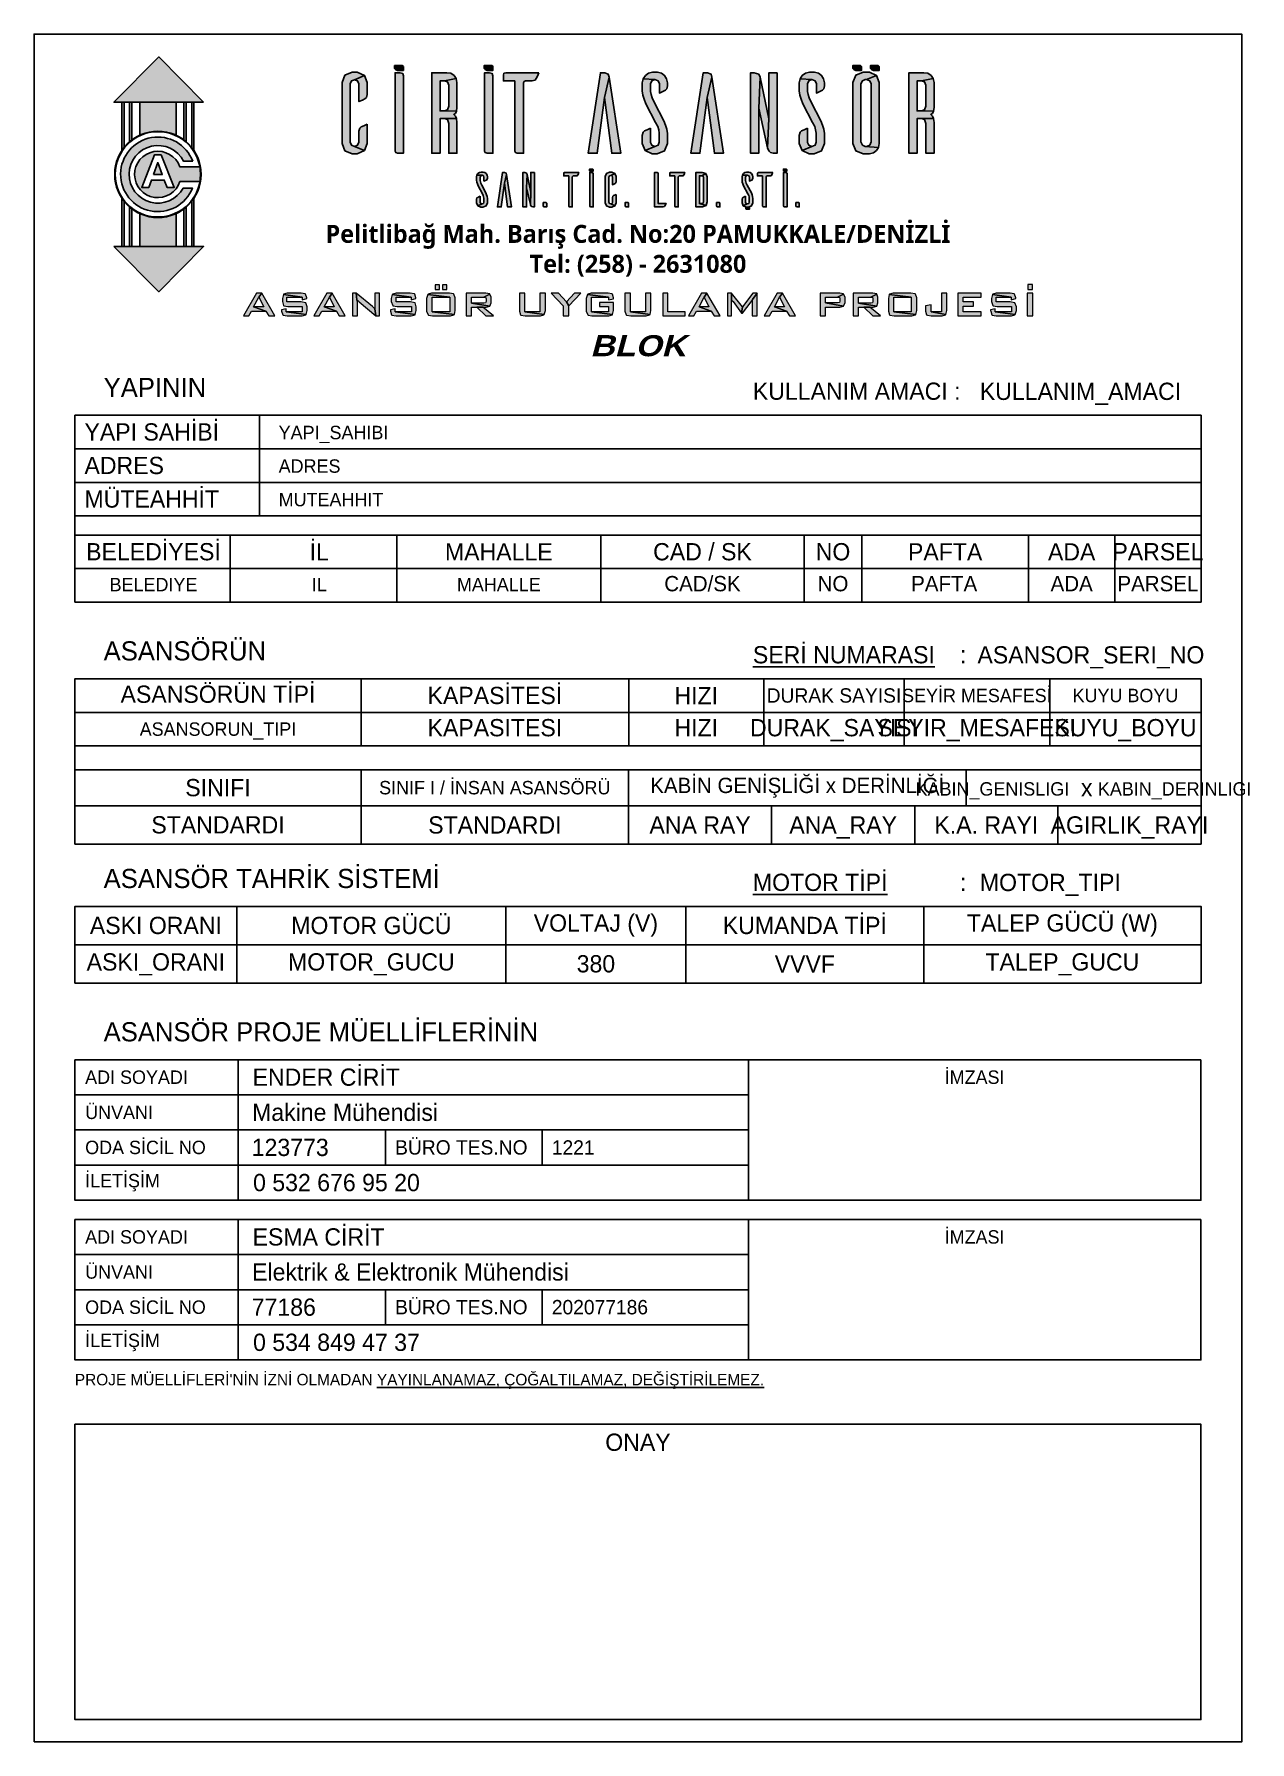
# Model space of a CAD drawing. Header units: millimetres. Extents: x 0 to 12684, y 0 to 17820.
import ezdxf
from ezdxf.enums import TextEntityAlignment as Align

# ---------------------------------------------------------------- set-up
doc = ezdxf.new("R2010")
doc.units = ezdxf.units.MM
doc.layers.add('DUVAR', color=255, linetype='Continuous', lineweight=35)
doc.layers.add('Yazılar', color=70, linetype='Continuous')
doc.styles.add('BLOK', font='', dxfattribs={"height": 0.08})
doc.styles.add('YAZI', font='seguisbi.ttf', dxfattribs={"height": 2.4})
doc.styles.add('Yazı_Başlık', font='seguisbi.ttf', dxfattribs={"height": 180})
doc.styles.get('BLOK').set_extended_font_data('Arial Black', italic=True)

msp = doc.modelspace()

# ---------------------------------------------------------------- texts
at = {"color": 0, "char_height": 200, "attachment_point": 4, "style": 'Yazı_Başlık', "bg_fill": 2}
for s, insert in [('YAPININ               ', (725, 14133)), ('ASANSÖRÜN', (725, 11383)), ('ASANSÖR TAHRİK SİSTEMİ', (725, 9008))]:
    msp.add_mtext(s, dxfattribs=dict(at, insert=insert))
at = {"color": 0}
for s, insert, char_height, width, attachment_point, style in [('YAPI SAHİBİ               ', (525, 13668), 180, 2450, 4, 'Yazı_Başlık'), ('{\\C256;ADRES}', (525, 13318), 180, 2450, 4, 'Yazı_Başlık'), ('{\\C256;MÜTEAHHİT}', (525, 12968), 180, 2450, 4, 'Yazı_Başlık'), ('BELEDİYESİ             ', (1245, 12418), 180, 1600, 5, 'Yazı_Başlık'), ('İL             ', (2975, 12418), 180, 1620, 5, 'Yazı_Başlık'), ('MAHALLE            ', (4848, 12418), 180, 2125.96, 5, 'Yazı_Başlık'), ('CAD / SK', (6973, 12418), 180, 2124.04, 5, 'Yazı_Başlık'), ('NO', (8335, 12418), 180, 2124.04, 5, 'Yazı_Başlık'), ('PAFTA{\\H0.75x; }            ', (9505, 12418), 180, 1740, 5, 'Yazı_Başlık'), ('ADA            ', (10825, 12418), 180, 900, 5, 'Yazı_Başlık'), ('PARSEL            ', (11725, 12418), 180, 900, 5, 'Yazı_Başlık'), ('ESMA CİRİT', (2279, 5268), 180, 3796.39, 4, 'YAZI'), ('İMZASI', (9812, 5268), 140, 4721.4, 5, 'Yazı_Başlık'), ('ADI SOYADI', (532, 5268), 140, 1596.51, 4, 'Yazı_Başlık'), ('ÜNVANI', (532, 4902), 140, 1596.51, 4, 'Yazı_Başlık'), ('Elektrik & Elektronik Mühendisi', (2274, 4902), 180, 5177.56, 4, 'YAZI'), ('ODA SİCİL NO', (532, 4535), 140, 1596.51, 4, 'Yazı_Başlık'), ('BÜRO TES.NO', (3766, 4535), 150, 1535.13, 4, 'YAZI'), ('77186', (2270, 4535), 180, 969.99, 4, 'YAZI'), ('202077186', (5401, 4535), 150, 1627.59, 4, 'YAZI'), ('İLETİŞİM', (532, 4168), 140, 1496.51, 4, 'Yazı_Başlık'), ('0 534 849 47 37', (2284, 4168), 180, 3796.39, 4, 'YAZI'), ("PROJE MÜELLİFLERİ'NİN İZNİ OLMADAN {\\LYAYINLANAMAZ, ÇOĞALTILAMAZ, DEĞİŞTİRİLEMEZ.}", (425, 3840), 120, 11748.08, 1, 'YAZI')]:
    msp.add_mtext(s, dxfattribs=dict(at, insert=insert, char_height=char_height, width=width, attachment_point=attachment_point, style=style))
for s, insert, char_height, width, attachment_point, style in [('ASANSÖRÜN TİPİ', (1918, 10931), 180, 2985.96, 5, 'Yazı_Başlık'), ('KAPASİTESİ', (4807, 10918), 180, 2985.96, 5, 'Yazı_Başlık'), ('HIZI', (6908, 10918), 180, 1410, 5, 'Yazı_Başlık'), ('DURAK SAYISI', (8345, 10918), 150, 1463.16, 5, 'Yazı_Başlık'), ('SEYİR MESAFESİ', (9836, 10918), 140, 1520, 5, 'Yazı_Başlık'), ('KUYU BOYU', (11386, 10918), 140, 1520, 5, 'Yazı_Başlık'), ('SINIFI', (1918, 9956), 180, 2985.96, 5, 'Yazı_Başlık'), ('{\\C0;SINIF I / İNSAN ASANSÖRÜ}', (4806, 9956), 140, 2985.96, 5, 'Yazı_Başlık'), ('KABİN GENİŞLİĞİ x DERİNLİĞİ', (7962, 9956), 160, 3522.35, 5, 'Yazı_Başlık'), ('{\\C0; x }', (10949, 9956), 180, 2451.69, 5, 'Yazı_Başlık'), ('STANDARDI', (1918, 9568), 180, 2985.96, 5, 'Yazı_Başlık'), ('ANA RAY', (6948, 9568), 180, 1493.51, 5, 'Yazı_Başlık'), ('K.A. RAYI', (9935, 9568), 180, 1493.51, 5, 'Yazı_Başlık'), ('ASKI ORANI', (1270, 8518), 180, 1690, 5, 'Yazı_Başlık'), ('MOTOR GÜCÜ', (3518, 8518), 180, 2805.96, 5, 'Yazı_Başlık'), ('VOLTAJ (V)', (5861, 8518), 180, 1880, 5, 'Yazı_Başlık'), ('KUMANDA TİPİ', (8041, 8518), 180, 2480, 5, 'Yazı_Başlık'), ('TALEP GÜCÜ (W)', (10728, 8518), 180, 2894.04, 5, 'Yazı_Başlık'), ('380', (5861, 8118), 180, 1880, 5, 'Yazı_Başlık'), ('VVVF', (8041, 8118), 180, 2480, 5, 'Yazı_Başlık'), ('ADI SOYADI', (532, 6935), 140, 1596.51, 4, 'Yazı_Başlık'), ('ENDER CİRİT', (2279, 6935), 180, 3796.39, 4, 'YAZI'), ('İMZASI', (9812, 6935), 140, 4721.4, 5, 'Yazı_Başlık'), ('ÜNVANI', (532, 6568), 140, 1596.51, 4, 'Yazı_Başlık'), ('Makine Mühendisi', (2274, 6568), 180, 5177.56, 4, 'YAZI'), ('ODA SİCİL NO', (532, 6202), 140, 1596.51, 4, 'Yazı_Başlık'), ('123773', (2270, 6202), 180, 969.99, 4, 'YAZI'), ('BÜRO TES.NO', (3766, 6202), 150, 1535.13, 4, 'YAZI'), ('1221        ', (5401, 6202), 150, 1650.39, 4, 'YAZI'), ('İLETİŞİM', (532, 5835), 140, 1496.51, 4, 'Yazı_Başlık'), ('0 532 676 95 20', (2284, 5835), 180, 3796.39, 4, 'YAZI')]:
    msp.add_mtext(s, dxfattribs=dict(insert=insert, char_height=char_height, width=width, attachment_point=attachment_point, style=style))
at = {"layer": 'DUVAR', "color": 0, "insert": (6300, 15559), "char_height": 187.528, "width": 6818.36, "attachment_point": 5, "style": 'YAZI'}
msp.add_mtext('{\\fSegoe UI Semibold|b0|i0|c0|p34;Pelitlibağ Mah. Barış Cad. No:20 PAMUKKALE/DENİZLİ   \\fSegoe UI Semibold|b0|i0|c162|p34;\\P\\fSegoe UI Semibold|b0|i0|c0|p34;Tel: (258) - 2631080}', dxfattribs=at)
at = {"layer": 'Yazılar'}
for tag, text, height, style, p in [('BLOK', '', 220, 'BLOK', (6300, 14459)), ('BELEDIYE', 'BELEDİYESİ', 140, 'YAZI', (1245, 12006)), ('IL', 'İL', 140, 'YAZI', (2975, 12006)), ('MAHALLE', 'MAHALLE', 140, 'YAZI', (4848, 12006)), ('CAD/SK', 'CAD. / SK.', 160, 'YAZI', (6973, 12006)), ('NO', '66B', 160, 'YAZI', (8335, 12006)), ('PAFTA', 'PAFTA', 160, 'YAZI', (9495, 12006)), ('ADA', 'ADA', 160, 'YAZI', (10825, 12006)), ('PARSEL', 'PARSEL', 160, 'YAZI', (11725, 12006)), ('ASANSORUN_TIPI', 'Makine Daireli', 140, 'YAZI', (1918, 10498)), ('KAPASITESI', '10 KİŞİLİK / 800 KG', 180, 'YAZI', (4807, 10493)), ('HIZI', '1,0 m / sn', 180, 'YAZI', (6908, 10493)), ('DURAK_SAYISI', '5', 180, 'YAZI', (8345, 10493)), ('SEYIR_MESAFESI', '11,2 m', 180, 'YAZI', (9836, 10493)), ('KUYU_BOYU', '16,9 m', 180, 'YAZI', (11386, 10493)), ('STANDARDI', 'EN81-1+A3', 180, 'YAZI', (4807, 9478)), ('ANA_RAY', '90x75x16', 180, 'YAZI', (8441, 9478)), ('AGIRLIK_RAYI', '50x50x5', 180, 'YAZI', (11428, 9478)), ('ASKI_ORANI', '1 : 1', 180, 'YAZI', (1270, 8049)), ('MOTOR_GUCU', '7,5 kW', 180, 'YAZI', (3518, 8049)), ('TALEP_GUCU', '####', 180, 'YAZI', (10728, 8049))]:
    msp.add_attdef(tag, text=text, height=height, dxfattribs=dict(at, style=style)).set_placement(p, align=Align.CENTER)
at = {"layer": 'Yazılar', "style": 'YAZI'}
for tag, p, s in [('YAPI_SAHIBI', (2551, 13593), 'YAPI SAHİBİ'), ('ADRES', (2551, 13243), 'ADRES'), ('MUTEAHHIT', (2551, 12893), 'MÜTEAHHİT'), ('KABIN_DERINLIGI', (11099, 9874), '1400 mm')]:
    msp.add_attdef(tag, p, s, height=140, dxfattribs=at)
msp.add_attdef('KABIN_GENISLIGI', text='1400 mm', height=140, dxfattribs=at).set_placement((10799, 9874), align=Align.RIGHT)

# ---------------------------------------------------------------- hatches: boundary and pattern name
at = {"linetype": 'ByBlock'}
h = msp.add_hatch(color=256, dxfattribs=at)
h.paths.add_polyline_path([(1300, 17583), (833, 17110), (1767, 17110)])
h.paths.add_polyline_path([(938, 17110), (916, 17110), (916, 16607, -0.020701), (938, 16638)])
h.paths.add_polyline_path([(1019, 17110), (996, 17110), (996, 16698, -0.01649), (1019, 16717)])
h.paths.add_polyline_path([(1586, 17110), (1563, 17110), (1563, 16717, -0.01649), (1586, 16698)])
h.paths.add_polyline_path([(1666, 17110), (1644, 17110), (1644, 16638, -0.020701), (1666, 16607)])
h.paths.add_polyline_path([(1652, 16214), (1555, 16214, -4.061528), (1559, 16493), (1655, 16493, 5.388885)])
h.paths.add_polyline_path([(1735, 16436), (1519, 16436, 6.125784), (1521, 16282), (1735, 16282, 0.042174), (1742, 16357, 0.043605)])
h.paths.add_polyline_path([(1463, 16220), (1388, 16220), (1359, 16297), (1224, 16297), (1196, 16220), (1123, 16220), (1255, 16559), (1327, 16559)], flags=16)
h.paths.add_polyline_path([(1337, 16354), (1245, 16354), (1290, 16480)], flags=0)
h.paths.add_polyline_path([(1586, 16017, -0.01649), (1563, 15998), (1563, 15605), (1586, 15605)])
h.paths.add_polyline_path([(1666, 16107, -0.020701), (1644, 16077), (1644, 15605), (1666, 15605)])
h.paths.add_polyline_path([(938, 16077, -0.020701), (916, 16107), (916, 15605), (938, 15605)])
h.paths.add_polyline_path([(1019, 15998, -0.01649), (996, 16017), (996, 15605), (1019, 15605)])
h.paths.add_polyline_path([(1767, 15605), (833, 15605), (1300, 15132)])
h.paths.add_polyline_path([(1480, 15948, -0.219827), (1102, 15948), (1102, 15605), (1480, 15605)])
h.paths.add_polyline_path([(1480, 17110), (1102, 17110), (1102, 16767, -0.219827), (1480, 16767)])
h = msp.add_hatch(color=256)
h.dxf.hatch_style = 1
h.paths.add_polyline_path([(3791, 17442), (3770, 17452), (3760, 17462), (3760, 17492), (3831, 17492), (3841, 17492), (3852, 17482), (3852, 17442)])
h = msp.add_hatch(color=256)
h.dxf.hatch_style = 1
h.paths.add_polyline_path([(4726, 17442), (4706, 17452), (4695, 17462), (4695, 17492), (4766, 17492), (4777, 17492), (4787, 17482), (4787, 17442)])
h = msp.add_hatch(color=256)
h.dxf.hatch_style = 1
h.paths.add_polyline_path([(8572, 17442), (8551, 17452), (8541, 17462), (8541, 17492), (8612, 17492), (8622, 17492), (8633, 17482), (8633, 17442)])
h = msp.add_hatch(color=256)
h.dxf.hatch_style = 1
h.paths.add_polyline_path([(8756, 17442), (8736, 17452), (8726, 17462), (8726, 17492), (8797, 17492), (8807, 17492), (8817, 17482), (8817, 17442)])
h = msp.add_hatch(color=256)
h.dxf.hatch_style = 1
h.paths.add_polyline_path([(7960, 16018), (7952, 16020), (7948, 16028), (7948, 16063), (7977, 16063), (7981, 16061), (7983, 16057), (7983, 16018)])
h.paths.add_polyline_path([(7840, 16377), (7852, 16373), (7856, 16363), (7856, 16018), (7828, 16018), (7821, 16020), (7819, 16026), (7819, 16377)])
h.paths.add_polyline_path([(7707, 16377), (7558, 16377), (7551, 16373), (7547, 16367), (7547, 16341), (7598, 16341), (7598, 16026), (7602, 16020), (7610, 16018), (7638, 16018), (7638, 16331), (7640, 16337), (7646, 16341), (7676, 16341), (7689, 16343), (7695, 16351), (7699, 16361)])
h.paths.add_polyline_path([(7455, 16379), (7431, 16379), (7414, 16375), (7400, 16365), (7390, 16349), (7441, 16347), (7457, 16341), (7463, 16328), (7463, 16286), (7477, 16294), (7489, 16298), (7495, 16306), (7499, 16318), (7499, 16331), (7495, 16349), (7485, 16365), (7471, 16375)])
h.paths.add_polyline_path([(7390, 16349), (7386, 16331), (7386, 16296), (7388, 16276), (7394, 16258), (7402, 16238), (7445, 16155), (7455, 16135), (7459, 16121), (7461, 16107), (7461, 16067), (7457, 16054), (7441, 16048), (7398, 16030), (7429, 16016), (7453, 16016), (7485, 16028), (7499, 16061), (7499, 16105), (7495, 16125), (7491, 16143), (7483, 16163), (7439, 16244), (7429, 16264), (7425, 16280), (7423, 16294), (7423, 16328), (7429, 16341), (7441, 16347)])
h.paths.add_polyline_path([(7423, 16129), (7408, 16123), (7396, 16117), (7390, 16111), (7386, 16097), (7386, 16059), (7398, 16030), (7441, 16048), (7429, 16054), (7423, 16065)], flags=17)
h.paths.add_polyline_path([(7130, 16018), (7122, 16020), (7120, 16028), (7120, 16063), (7149, 16063), (7153, 16061), (7155, 16057), (7155, 16018)])
h.paths.add_polyline_path([(6971, 16377), (6905, 16377), (6905, 16018), (6971, 16018), (6975, 16018), (7010, 16032), (6941, 16052), (6941, 16343), (6967, 16343), (7008, 16365)])
h.paths.add_polyline_path([(7008, 16365), (6967, 16343), (6981, 16337), (6985, 16320), (6985, 16075), (6981, 16057), (6967, 16052), (6941, 16052), (7010, 16032), (7022, 16069), (7022, 16326), (7022, 16330)])
h.paths.add_polyline_path([(6790, 16377), (6641, 16377), (6633, 16373), (6631, 16367), (6631, 16341), (6683, 16341), (6683, 16026), (6685, 16020), (6693, 16018), (6721, 16018), (6721, 16331), (6725, 16337), (6730, 16341), (6758, 16341), (6772, 16343), (6778, 16351), (6784, 16361)])
h.paths.add_polyline_path([(6500, 16377), (6474, 16377), (6474, 16018), (6562, 16018), (6576, 16020), (6582, 16028), (6588, 16038), (6594, 16054), (6510, 16054), (6510, 16367), (6508, 16373)])
h.paths.add_polyline_path([(6177, 16018), (6169, 16020), (6165, 16028), (6165, 16063), (6196, 16063), (6198, 16061), (6202, 16057), (6202, 16018)])
h.paths.add_polyline_path([(6028, 16379), (6004, 16379), (5972, 16367), (5972, 16365), (5958, 16333), (5958, 16196), (5958, 16061), (5972, 16028), (6004, 16016), (6028, 16016), (6059, 16030), (6016, 16048), (6002, 16054), (5996, 16067), (5996, 16196), (5996, 16328), (6002, 16341), (6016, 16345), (6059, 16365)])
h.paths.add_polyline_path([(6059, 16365), (6016, 16345), (6030, 16341), (6034, 16328), (6034, 16248), (6049, 16254), (6061, 16260), (6067, 16266), (6071, 16280), (6071, 16333)])
h.paths.add_polyline_path([(6071, 16147), (6055, 16141), (6046, 16135), (6038, 16129), (6034, 16115), (6034, 16067), (6030, 16054), (6016, 16048), (6059, 16030), (6071, 16061)])
h.paths.add_polyline_path([(5819, 16377), (5829, 16373), (5833, 16363), (5833, 16018), (5807, 16018), (5799, 16020), (5797, 16026), (5797, 16377)])
h.paths.add_polyline_path([(5684, 16377), (5535, 16377), (5527, 16373), (5525, 16367), (5525, 16341), (5577, 16341), (5577, 16026), (5579, 16020), (5587, 16018), (5615, 16018), (5615, 16331), (5619, 16337), (5625, 16341), (5652, 16341), (5666, 16343), (5672, 16351), (5678, 16361)])
h.paths.add_polyline_path([(5323, 16018), (5315, 16020), (5311, 16028), (5311, 16063), (5341, 16063), (5345, 16061), (5349, 16057), (5349, 16018)])
h.paths.add_polyline_path([(5118, 16377), (5100, 16377), (5100, 16018), (5138, 16018), (5138, 16218), (5144, 16357), (5138, 16371)])
h.paths.add_polyline_path([(5220, 16377), (5182, 16377), (5182, 16171), (5178, 16042), (5180, 16034), (5184, 16026), (5190, 16020), (5204, 16018), (5220, 16018)])
h.paths.add_polyline_path([(5144, 16357), (5138, 16218), (5178, 16042), (5182, 16171)])
h.paths.add_polyline_path([(4908, 16377), (4888, 16377), (4834, 16018), (4874, 16018), (4908, 16266), (4928, 16357), (4924, 16371)])
h.paths.add_polyline_path([(4928, 16357), (4908, 16266), (4940, 16018), (4979, 16018)])
h.paths.add_polyline_path([(4685, 16379), (4664, 16379), (4646, 16375), (4630, 16365), (4620, 16349), (4674, 16347), (4687, 16341), (4693, 16328), (4693, 16286), (4709, 16294), (4719, 16298), (4727, 16306), (4729, 16318), (4729, 16331), (4725, 16349), (4717, 16365), (4703, 16375)])
h.paths.add_polyline_path([(4620, 16349), (4616, 16331), (4616, 16296), (4620, 16276), (4624, 16258), (4632, 16238), (4678, 16155), (4685, 16135), (4689, 16121), (4693, 16107), (4693, 16067), (4687, 16054), (4674, 16048), (4630, 16030), (4662, 16016), (4683, 16016), (4717, 16028), (4729, 16061), (4729, 16105), (4727, 16125), (4721, 16143), (4713, 16163), (4670, 16244), (4662, 16264), (4656, 16280), (4654, 16294), (4654, 16328), (4660, 16341), (4674, 16347)])
h.paths.add_polyline_path([(4654, 16129), (4638, 16123), (4628, 16117), (4620, 16111), (4616, 16097), (4616, 16059), (4630, 16030), (4674, 16048), (4660, 16054), (4654, 16065)], flags=17)
h.paths.add_polyline_path([(9282, 17418), (9127, 17418), (9127, 16578), (9212, 16578), (9212, 16939), (9258, 16939), (9385, 16939), (9373, 16965), (9355, 16981), (9373, 16993), (9385, 17015), (9212, 17019), (9212, 17332), (9258, 17332), (9381, 17356), (9359, 17388), (9324, 17412)])
h.paths.add_polyline_path([(9381, 17356), (9258, 17332), (9290, 17324), (9304, 17289), (9304, 17068), (9290, 17031), (9258, 17019), (9212, 17019), (9385, 17015), (9389, 17054), (9389, 17314)])
h.paths.add_polyline_path([(9385, 16939), (9258, 16939), (9290, 16929), (9304, 16886), (9304, 16578), (9389, 16578), (9389, 16899)])
h.paths.add_polyline_path([(8714, 17424), (8648, 17424), (8573, 17392), (8541, 17316), (8541, 16679), (8573, 16604), (8648, 16572), (8714, 16572), (8756, 16582), (8787, 16606), (8811, 16637), (8672, 16647), (8641, 16663), (8627, 16695), (8627, 17303), (8641, 17334), (8672, 17348), (8684, 17348), (8787, 17390)])
h.paths.add_polyline_path([(8787, 17390), (8684, 17348), (8718, 17334), (8732, 17303), (8732, 16695), (8718, 16661), (8684, 16647), (8672, 16647), (8811, 16637), (8817, 16679), (8817, 17316)])
h.paths.add_polyline_path([(8142, 17424), (8091, 17424), (8049, 17414), (8013, 17388), (7991, 17354), (8114, 17348), (8148, 17334), (8162, 17303), (8162, 17205), (8198, 17223), (8224, 17235), (8239, 17251), (8245, 17281), (8245, 17312), (8237, 17354), (8216, 17390), (8184, 17414)])
h.paths.add_polyline_path([(7991, 17354), (7983, 17312), (7983, 17227), (7989, 17183), (8001, 17140), (8021, 17094), (8122, 16899), (8144, 16856), (8154, 16820), (8160, 16788), (8160, 16693), (8148, 16661), (8114, 16647), (8013, 16606), (8087, 16572), (8138, 16572), (8140, 16572), (8216, 16604), (8245, 16679), (8245, 16784), (8239, 16830), (8226, 16872), (8208, 16917), (8106, 17110), (8087, 17154), (8075, 17189), (8069, 17221), (8069, 17303), (8083, 17334), (8114, 17348)])
h.paths.add_polyline_path([(8069, 16840), (8033, 16822), (8007, 16810), (7991, 16796), (7983, 16764), (7983, 16679), (8013, 16606), (8114, 16647), (8083, 16661), (8069, 16691)], flags=17)
h.paths.add_polyline_path([(7513, 17418), (7475, 17418), (7475, 16578), (7560, 16578), (7560, 17048), (7574, 17372), (7560, 17404)])
h.paths.add_polyline_path([(7751, 17418), (7666, 17418), (7666, 16935), (7652, 16633), (7658, 16618), (7668, 16600), (7684, 16586), (7711, 16578), (7751, 16578)])
h.paths.add_polyline_path([(7574, 17372), (7560, 17048), (7652, 16633), (7666, 16935)])
h.paths.add_polyline_path([(7024, 17418), (6981, 17418), (6852, 16578), (6947, 16578), (7022, 17158), (7072, 17372), (7062, 17404)])
h.paths.add_polyline_path([(7072, 17372), (7022, 17158), (7098, 16578), (7191, 16578)])
h.paths.add_polyline_path([(6504, 17424), (6453, 17424), (6411, 17414), (6377, 17388), (6353, 17354), (6476, 17348), (6510, 17334), (6524, 17303), (6524, 17205), (6560, 17223), (6586, 17235), (6601, 17251), (6607, 17281), (6607, 17312), (6599, 17354), (6578, 17390), (6546, 17414)])
h.paths.add_polyline_path([(6353, 17354), (6345, 17312), (6345, 17227), (6351, 17183), (6363, 17140), (6383, 17094), (6484, 16899), (6506, 16856), (6516, 16820), (6522, 16788), (6522, 16693), (6510, 16661), (6476, 16647), (6375, 16606), (6449, 16572), (6502, 16572), (6578, 16604), (6607, 16679), (6607, 16784), (6601, 16830), (6588, 16872), (6570, 16917), (6468, 17110), (6449, 17154), (6437, 17189), (6431, 17221), (6431, 17303), (6445, 17334), (6476, 17348)])
h.paths.add_polyline_path([(6431, 16840), (6395, 16822), (6369, 16810), (6353, 16796), (6345, 16764), (6345, 16679), (6375, 16606), (6476, 16647), (6445, 16661), (6431, 16691)], flags=17)
h.paths.add_polyline_path([(5954, 17418), (5909, 17418), (5781, 16578), (5875, 16578), (5952, 17158), (6000, 17372), (5990, 17404)])
h.paths.add_polyline_path([(6000, 17372), (5952, 17158), (6026, 16578), (6121, 16578)])
h.paths.add_polyline_path([(5267, 17418), (4922, 17418), (4902, 17412), (4896, 17392), (4896, 17332), (5015, 17332), (5015, 16598), (5021, 16586), (5041, 16578), (5106, 16578), (5106, 17312), (5112, 17326), (5126, 17332), (5194, 17332), (5226, 17340), (5239, 17356), (5251, 17382)])
h.paths.add_polyline_path([(4751, 17418), (4779, 17408), (4787, 17386), (4787, 16578), (4725, 16578), (4705, 16586), (4699, 16598), (4699, 17418)])
h.paths.add_polyline_path([(4304, 17418), (4149, 17418), (4149, 16578), (4235, 16578), (4235, 16939), (4280, 16939), (4407, 16939), (4396, 16965), (4378, 16981), (4396, 16993), (4407, 17015), (4235, 17019), (4235, 17332), (4280, 17332), (4404, 17356), (4382, 17388), (4346, 17412)])
h.paths.add_polyline_path([(4404, 17356), (4280, 17332), (4312, 17324), (4326, 17289), (4326, 17068), (4312, 17031), (4280, 17019), (4235, 17019), (4407, 17015), (4411, 17054), (4411, 17314)])
h.paths.add_polyline_path([(4407, 16939), (4280, 16939), (4312, 16929), (4326, 16886), (4326, 16578), (4411, 16578), (4411, 16899)])
h.paths.add_polyline_path([(3818, 17418), (3846, 17408), (3852, 17386), (3852, 16578), (3790, 16578), (3772, 16586), (3766, 16598), (3766, 17418)])
h.paths.add_polyline_path([(3371, 17424), (3317, 17424), (3242, 17392), (3212, 17316), (3212, 16999), (3212, 16997), (3212, 16679), (3242, 16604), (3317, 16572), (3371, 16572), (3445, 16606), (3343, 16647), (3311, 16661), (3298, 16693), (3298, 16997), (3298, 16999), (3298, 17303), (3311, 17334), (3343, 17344), (3445, 17390)])
h.paths.add_polyline_path([(3445, 17390), (3343, 17344), (3375, 17334), (3389, 17303), (3389, 17116), (3425, 17132), (3450, 17144), (3466, 17160), (3474, 17189), (3474, 17316)])
h.paths.add_polyline_path([(3474, 16882), (3439, 16864), (3413, 16852), (3397, 16838), (3389, 16806), (3389, 16693), (3375, 16661), (3343, 16647), (3445, 16606), (3474, 16679)])
h = msp.add_hatch(color=256)
h.dxf.hatch_style = 1
edge = h.paths.add_edge_path(flags=17)
edge.add_arc((1291, 16357), 445, 0, 360)
edge = h.paths.add_edge_path()
edge.add_arc((1291, 16357), 451, 0, 360)
h = msp.add_hatch(color=256)
h.dxf.hatch_style = 1
h.paths.add_polyline_path([(5806, 16389), (5798, 16391), (5796, 16399), (5796, 16412), (5826, 16412), (5830, 16410), (5832, 16406), (5832, 16389)])
h = msp.add_hatch(color=256)
h.dxf.hatch_style = 1
h.paths.add_polyline_path([(7827, 16389), (7820, 16391), (7818, 16399), (7818, 16412), (7847, 16412), (7851, 16410), (7853, 16406), (7853, 16389)])
h = msp.add_hatch(color=256)
h.dxf.hatch_style = 1
h.paths.add_polyline_path([(7436, 15993), (7428, 15995), (7426, 16003), (7426, 16016), (7456, 16016), (7460, 16014), (7462, 16010), (7462, 15993)])
h = msp.add_hatch(color=256)
h.dxf.hatch_style = 1
h.paths.add_polyline_path([(10416, 15209), (10368, 15209), (10368, 15154), (10416, 15154)])
h.paths.add_polyline_path([(10419, 15118), (10361, 15118), (10361, 14880), (10419, 14880)])
h.paths.add_polyline_path([(10185, 15118), (10047, 15118), (10039, 15118), (10003, 15107), (9999, 15103), (10193, 15077), (10193, 15048), (10244, 15063), (10244, 15066), (10244, 15070), (10229, 15107), (10226, 15110)])
h.paths.add_polyline_path([(9999, 15103), (9988, 15063), (9988, 15037), (9988, 15030), (10003, 14990), (10006, 14986), (10047, 14979), (10196, 14979), (10196, 14924), (10028, 14924), (10237, 14895), (10248, 14935), (10248, 14968), (10248, 14975), (10233, 15015), (10229, 15015), (10185, 15026), (10039, 15026), (10039, 15077), (10193, 15077)])
h.paths.add_polyline_path([(10028, 14953), (9977, 14942), (9977, 14935), (9981, 14928), (9992, 14891), (9995, 14887), (10039, 14880), (10185, 14880), (10196, 14880), (10233, 14891), (10237, 14895), (10028, 14924)])
h.paths.add_polyline_path([(9882, 15118), (9637, 15118), (9637, 14880), (9882, 14880), (9882, 14924), (9692, 14924), (9692, 14982), (9802, 14982), (9802, 15026), (9692, 15026), (9692, 15077), (9882, 15077)])
h.paths.add_polyline_path([(9524, 15118), (9466, 15118), (9466, 14924), (9360, 14924), (9513, 14895), (9524, 14935)])
h.paths.add_polyline_path([(9360, 14997), (9301, 14986), (9301, 14935), (9301, 14928), (9312, 14891), (9320, 14887), (9360, 14880), (9466, 14880), (9473, 14880), (9510, 14891), (9513, 14895), (9360, 14924)])
h.paths.add_polyline_path([(9148, 15118), (8972, 15118), (8962, 15118), (8925, 15107), (8921, 15103), (9151, 15077), (9151, 14924), (8969, 14924), (9199, 14895), (9210, 14935), (9210, 15063), (9210, 15070), (9195, 15107), (9192, 15110)])
h.paths.add_polyline_path([(8921, 15103), (8914, 15063), (8914, 14935), (8914, 14928), (8925, 14891), (8929, 14887), (8972, 14880), (9148, 14880), (9159, 14880), (9195, 14891), (9199, 14895), (8969, 14924), (8969, 15077), (9151, 15077)])
h.paths.add_polyline_path([(8750, 15118), (8545, 15118), (8545, 14880), (8600, 14880), (8600, 14971), (8655, 14971), (8720, 14971), (8750, 14971), (8753, 14971), (8793, 14982), (8600, 15012), (8600, 15077), (8728, 15077), (8793, 15107), (8793, 15110)])
h.paths.add_polyline_path([(8793, 15107), (8728, 15077), (8746, 15074), (8750, 15059), (8750, 15030), (8746, 15015), (8728, 15012), (8600, 15012), (8793, 14982), (8804, 15015), (8804, 15074)])
h.paths.add_polyline_path([(8720, 14971), (8655, 14971), (8750, 14880), (8830, 14880)])
h.paths.add_polyline_path([(8406, 15118), (8202, 15118), (8202, 14880), (8256, 14880), (8256, 14971), (8406, 14971), (8446, 14982), (8256, 15015), (8256, 15077), (8381, 15077), (8446, 15107), (8446, 15110)])
h.paths.add_polyline_path([(8446, 15107), (8381, 15077), (8403, 15074), (8406, 15059), (8406, 15033), (8403, 15019), (8381, 15015), (8256, 15015), (8446, 14982), (8461, 15019), (8461, 15074)])
h.paths.add_polyline_path([(7807, 15118), (7778, 15074), (7829, 14975), (7723, 14975), (7851, 14931), (7880, 14880), (7942, 14880)])
h.paths.add_polyline_path([(7807, 15118), (7752, 15118), (7617, 14880), (7672, 14880), (7701, 14931), (7851, 14931), (7723, 14975), (7778, 15074)])
h.paths.add_polyline_path([(7277, 15118), (7277, 15052), (7281, 15041), (7292, 15030), (7380, 14909), (7391, 14975)])
h.paths.add_polyline_path([(7277, 15118), (7233, 15118), (7233, 14880), (7277, 14880), (7277, 15026), (7277, 15041), (7277, 15052)])
h.paths.add_polyline_path([(7544, 15118), (7496, 15052), (7493, 15037), (7493, 15026), (7493, 14880), (7544, 14880)])
h.paths.add_polyline_path([(7544, 15118), (7500, 15118), (7391, 14975), (7380, 14909), (7391, 14909), (7482, 15026), (7489, 15037), (7496, 15052)])
h.paths.add_polyline_path([(7018, 15118), (6989, 15074), (7040, 14975), (6938, 14975), (7065, 14931), (7095, 14880), (7157, 14880)])
h.paths.add_polyline_path([(7018, 15118), (6963, 15118), (6828, 14880), (6883, 14880), (6912, 14931), (7065, 14931), (6938, 14975), (6989, 15074)])
h.paths.add_polyline_path([(6612, 15118), (6558, 15118), (6558, 14880), (6791, 14880), (6791, 14924), (6612, 14924)])
h.paths.add_polyline_path([(6433, 15118), (6379, 15118), (6379, 14924), (6221, 14924), (6426, 14895), (6433, 14935)])
h.paths.add_polyline_path([(6221, 15118), (6163, 15118), (6163, 14935), (6163, 14928), (6178, 14891), (6181, 14887), (6225, 14880), (6375, 14880), (6386, 14880), (6422, 14891), (6426, 14895), (6221, 14924)])
h.paths.add_polyline_path([(5988, 15118), (5820, 15118), (5812, 15118), (5776, 15107), (5772, 15103), (5991, 15077), (5991, 15048), (6046, 15059), (6046, 15063), (6046, 15070), (6035, 15107), (6028, 15110)])
h.paths.add_polyline_path([(5772, 15103), (5761, 15063), (5761, 14935), (5761, 14928), (5776, 14891), (5779, 14887), (5820, 14880), (5988, 14880), (5995, 14880), (6035, 14891), (6035, 14895), (5816, 14924), (5816, 15077), (5991, 15077)])
h.paths.add_polyline_path([(6046, 15019), (5900, 15019), (5900, 14979), (5991, 14979), (5991, 14924), (5816, 14924), (6035, 14895), (6046, 14935)])
h.paths.add_polyline_path([(5703, 15118), (5637, 15118), (5553, 15026), (5578, 14986)])
h.paths.add_polyline_path([(5472, 15118), (5396, 15118), (5520, 14986), (5520, 14880), (5578, 14880), (5578, 14986), (5553, 15026)])
h.paths.add_polyline_path([(5334, 15118), (5275, 15118), (5275, 14924), (5118, 14924), (5323, 14895), (5334, 14935)])
h.paths.add_polyline_path([(5118, 15118), (5063, 15118), (5063, 14935), (5063, 14928), (5074, 14891), (5078, 14887), (5122, 14880), (5272, 14880), (5283, 14880), (5319, 14891), (5323, 14895), (5118, 14924)])
h.paths.add_polyline_path([(4713, 15118), (4508, 15118), (4508, 14880), (4563, 14880), (4563, 14971), (4618, 14971), (4683, 14971), (4713, 14971), (4716, 14971), (4756, 14982), (4563, 15012), (4563, 15077), (4691, 15077), (4756, 15107), (4756, 15110)])
h.paths.add_polyline_path([(4756, 15107), (4691, 15077), (4709, 15074), (4716, 15059), (4716, 15030), (4709, 15015), (4691, 15012), (4563, 15012), (4756, 14982), (4767, 15015), (4767, 15074)])
h.paths.add_polyline_path([(4683, 14971), (4618, 14971), (4713, 14880), (4793, 14880)])
h.paths.add_polyline_path([(4230, 15205), (4183, 15205), (4183, 15154), (4230, 15154)])
h.paths.add_polyline_path([(4307, 15205), (4260, 15205), (4260, 15154), (4307, 15154)])
h.paths.add_polyline_path([(4333, 15118), (4157, 15118), (4146, 15118), (4110, 15107), (4106, 15103), (4336, 15077), (4336, 14924), (4154, 14924), (4384, 14895), (4391, 14935), (4391, 15063), (4391, 15070), (4380, 15107), (4376, 15110)])
h.paths.add_polyline_path([(4106, 15103), (4095, 15063), (4095, 14935), (4095, 14928), (4110, 14891), (4113, 14887), (4157, 14880), (4333, 14880), (4344, 14880), (4380, 14891), (4384, 14895), (4154, 14924), (4154, 15077), (4336, 15077)])
h.paths.add_polyline_path([(3923, 15118), (3788, 15118), (3777, 15118), (3741, 15107), (3737, 15103), (3934, 15077), (3934, 15048), (3982, 15063), (3982, 15066), (3982, 15070), (3971, 15107), (3967, 15110)])
h.paths.add_polyline_path([(3737, 15103), (3726, 15063), (3726, 15037), (3726, 15030), (3741, 14990), (3744, 14986), (3788, 14979), (3938, 14979), (3938, 14924), (3766, 14924), (3975, 14895), (3986, 14935), (3986, 14968), (3986, 14975), (3975, 15015), (3971, 15015), (3927, 15026), (3777, 15026), (3777, 15077), (3934, 15077)])
h.paths.add_polyline_path([(3766, 14953), (3719, 14942), (3719, 14935), (3719, 14928), (3730, 14891), (3733, 14887), (3777, 14880), (3927, 14880), (3934, 14880), (3975, 14891), (3975, 14895), (3766, 14924)])
h.paths.add_polyline_path([(3361, 15118), (3368, 15048), (3379, 15037), (3390, 15026), (3565, 14880), (3554, 14953), (3543, 14964), (3529, 14979)])
h.paths.add_polyline_path([(3361, 15118), (3321, 15118), (3321, 14880), (3372, 14880), (3372, 15008), (3372, 15026), (3368, 15048)])
h.paths.add_polyline_path([(3602, 15118), (3554, 15118), (3554, 14993), (3554, 14979), (3554, 14953), (3565, 14880), (3602, 14880)])
h.paths.add_polyline_path([(3109, 15118), (3080, 15074), (3131, 14975), (3025, 14975), (3153, 14931), (3182, 14880), (3244, 14880)])
h.paths.add_polyline_path([(3109, 15118), (3054, 15118), (2919, 14880), (2974, 14880), (3003, 14931), (3153, 14931), (3025, 14975), (3080, 15074)])
h.paths.add_polyline_path([(2787, 15118), (2648, 15118), (2641, 15118), (2601, 15107), (2601, 15103), (2795, 15077), (2795, 15048), (2846, 15063), (2846, 15066), (2846, 15070), (2831, 15107), (2827, 15110)])
h.paths.add_polyline_path([(2601, 15103), (2590, 15063), (2590, 15037), (2590, 15030), (2601, 14990), (2605, 14986), (2648, 14979), (2798, 14979), (2798, 14924), (2630, 14924), (2838, 14895), (2849, 14935), (2849, 14968), (2849, 14975), (2835, 15015), (2831, 15015), (2787, 15026), (2637, 15026), (2637, 15077), (2795, 15077)])
h.paths.add_polyline_path([(2630, 14953), (2579, 14942), (2579, 14935), (2579, 14928), (2594, 14891), (2597, 14887), (2641, 14880), (2787, 14880), (2798, 14880), (2835, 14891), (2838, 14895), (2630, 14924)])
h.paths.add_polyline_path([(2374, 15118), (2345, 15074), (2396, 14975), (2290, 14975), (2418, 14931), (2447, 14880), (2510, 14880)])
h.paths.add_polyline_path([(2374, 15118), (2320, 15118), (2184, 14880), (2239, 14880), (2268, 14931), (2418, 14931), (2290, 14975), (2345, 15074)])

# ---------------------------------------------------------------- linework, layer by layer
for points in [[(1767, 17110), (1300, 17583), (833, 17110)], [(938, 16638), (938, 17110), (916, 17110), (916, 16607)], [(996, 17110), (996, 16698)], [(1019, 16717), (1019, 17110)], [(1102, 17110), (1102, 16767)], [(1480, 17110), (1480, 16767)], [(1563, 16717), (1563, 17110)], [(1586, 17110), (1586, 16698)], [(1644, 16638), (1644, 17110)], [(1666, 17110), (1666, 16607)], [(1326, 16559), (1462, 16220), (1387, 16220), (1358, 16297), (1223, 16297), (1195, 16221), (1122, 16221), (1254, 16559)], [(1244, 16355), (1289, 16480), (1336, 16355)], [(916, 16107), (916, 15605), (938, 15605), (938, 16077)], [(1644, 15605), (1644, 16077)], [(1666, 16107), (1666, 15605)], [(996, 16017), (996, 15605)], [(1019, 15605), (1019, 15998)], [(1102, 15948), (1102, 15605)], [(1480, 15948), (1480, 15605)], [(1563, 15605), (1563, 15998)], [(1586, 16017), (1586, 15605)], [(833, 15605), (1767, 15605), (1300, 15132)]]:
    msp.add_lwpolyline(points, close=True, dxfattribs=at)
for points in [[(3791, 17442), (3770, 17452), (3770, 17452), (3760, 17462), (3760, 17462), (3760, 17492), (3831, 17492), (3841, 17492), (3841, 17492), (3852, 17482), (3852, 17482), (3852, 17442), (3791, 17442), (3791, 17442)], [(4726, 17442), (4706, 17452), (4706, 17452), (4695, 17462), (4695, 17462), (4695, 17492), (4766, 17492), (4777, 17492), (4777, 17492), (4787, 17482), (4787, 17482), (4787, 17442), (4726, 17442), (4726, 17442)], [(8572, 17442), (8551, 17452), (8551, 17452), (8541, 17462), (8541, 17462), (8541, 17492), (8612, 17492), (8622, 17492), (8622, 17492), (8633, 17482), (8633, 17482), (8633, 17442), (8572, 17442), (8572, 17442)], [(8756, 17442), (8736, 17452), (8736, 17452), (8726, 17462), (8726, 17462), (8726, 17492), (8797, 17492), (8807, 17492), (8807, 17492), (8817, 17482), (8817, 17482), (8817, 17442), (8756, 17442), (8756, 17442)], [(3371, 17424), (3317, 17424), (3242, 17392), (3242, 17392), (3212, 17316), (3212, 16999), (3212, 16997), (3212, 16679), (3242, 16604), (3242, 16604), (3317, 16572), (3371, 16572), (3445, 16606), (3343, 16647), (3311, 16661), (3298, 16693), (3298, 16997), (3298, 16999), (3298, 17303), (3311, 17334), (3343, 17344), (3445, 17390)], [(3445, 17390), (3343, 17344), (3375, 17334), (3389, 17303), (3389, 17116), (3425, 17132), (3450, 17144), (3466, 17160), (3474, 17189), (3474, 17316)], [(3818, 17418), (3846, 17408), (3846, 17408), (3852, 17386), (3852, 17386), (3852, 16578), (3790, 16578), (3772, 16586), (3772, 16586), (3766, 16598), (3766, 16598), (3766, 17418), (3818, 17418), (3818, 17418)], [(4304, 17418), (4149, 17418), (4149, 16578), (4235, 16578), (4235, 16939), (4280, 16939), (4407, 16939), (4396, 16965), (4378, 16981), (4396, 16993), (4407, 17015), (4235, 17019), (4235, 17332), (4280, 17332), (4404, 17356), (4382, 17388), (4346, 17412)], [(4404, 17356), (4280, 17332), (4312, 17324), (4326, 17289), (4326, 17068), (4312, 17031), (4280, 17019), (4235, 17019), (4407, 17015), (4411, 17054), (4411, 17314)], [(4751, 17418), (4779, 17408), (4779, 17408), (4787, 17386), (4787, 17386), (4787, 16578), (4725, 16578), (4705, 16586), (4705, 16586), (4699, 16598), (4699, 16598), (4699, 17418), (4751, 17418), (4751, 17418)], [(5267, 17418), (4922, 17418), (4902, 17412), (4896, 17392), (4896, 17332), (5015, 17332), (5015, 16598), (5021, 16586), (5041, 16578), (5106, 16578), (5106, 17312), (5112, 17326), (5126, 17332), (5194, 17332), (5226, 17340), (5239, 17356), (5251, 17382)], [(5954, 17418), (5909, 17418), (5781, 16578), (5875, 16578), (5952, 17158), (6000, 17372), (5990, 17404)], [(6000, 17372), (5952, 17158), (6026, 16578), (6121, 16578)], [(6353, 17354), (6345, 17312), (6345, 17227), (6351, 17183), (6363, 17140), (6383, 17094), (6484, 16899), (6506, 16856), (6516, 16820), (6522, 16788), (6522, 16693), (6510, 16661), (6476, 16647), (6375, 16606), (6449, 16572), (6502, 16572), (6502, 16572), (6578, 16604), (6607, 16679), (6607, 16784), (6601, 16830), (6588, 16872), (6570, 16917), (6468, 17110), (6449, 17154), (6437, 17189), (6431, 17221), (6431, 17303), (6445, 17334), (6476, 17348)], [(6504, 17424), (6453, 17424), (6411, 17414), (6377, 17388), (6353, 17354), (6476, 17348), (6510, 17334), (6524, 17303), (6524, 17205), (6560, 17223), (6586, 17235), (6601, 17251), (6607, 17281), (6607, 17312), (6599, 17354), (6578, 17390), (6546, 17414)], [(7024, 17418), (6981, 17418), (6852, 16578), (6947, 16578), (7022, 17158), (7072, 17372), (7062, 17404)], [(7072, 17372), (7022, 17158), (7098, 16578), (7191, 16578)], [(7513, 17418), (7475, 17418), (7475, 16578), (7560, 16578), (7560, 17048), (7574, 17372), (7560, 17404)], [(7574, 17372), (7560, 17048), (7652, 16633), (7666, 16935)], [(7751, 17418), (7666, 17418), (7666, 16935), (7652, 16633), (7658, 16618), (7668, 16600), (7684, 16586), (7711, 16578), (7751, 16578)], [(7991, 17354), (7983, 17312), (7983, 17227), (7989, 17183), (8001, 17140), (8021, 17094), (8122, 16899), (8144, 16856), (8154, 16820), (8160, 16788), (8160, 16693), (8148, 16661), (8114, 16647), (8013, 16606), (8087, 16572), (8138, 16572), (8140, 16572), (8216, 16604), (8245, 16679), (8245, 16784), (8239, 16830), (8226, 16872), (8208, 16917), (8106, 17110), (8087, 17154), (8075, 17189), (8069, 17221), (8069, 17303), (8083, 17334), (8114, 17348)], [(8142, 17424), (8091, 17424), (8049, 17414), (8013, 17388), (7991, 17354), (8114, 17348), (8148, 17334), (8162, 17303), (8162, 17205), (8198, 17223), (8224, 17235), (8239, 17251), (8245, 17281), (8245, 17312), (8237, 17354), (8216, 17390), (8184, 17414)], [(8714, 17424), (8648, 17424), (8573, 17392), (8573, 17392), (8541, 17316), (8541, 16679), (8541, 16679), (8573, 16604), (8648, 16572), (8714, 16572), (8756, 16582), (8787, 16606), (8811, 16637), (8672, 16647), (8641, 16663), (8627, 16695), (8627, 17303), (8641, 17334), (8672, 17348), (8684, 17348), (8787, 17390)], [(8787, 17390), (8684, 17348), (8718, 17334), (8732, 17303), (8732, 16695), (8718, 16661), (8684, 16647), (8672, 16647), (8811, 16637), (8817, 16679), (8817, 17316)], [(9282, 17418), (9127, 17418), (9127, 16578), (9212, 16578), (9212, 16939), (9258, 16939), (9385, 16939), (9373, 16965), (9355, 16981), (9373, 16993), (9385, 17015), (9212, 17019), (9212, 17332), (9258, 17332), (9381, 17356), (9359, 17388), (9324, 17412)], [(9381, 17356), (9258, 17332), (9290, 17324), (9304, 17289), (9304, 17068), (9290, 17031), (9258, 17019), (9212, 17019), (9385, 17015), (9389, 17054), (9389, 17314)], [(4407, 16939), (4280, 16939), (4312, 16929), (4326, 16886), (4326, 16578), (4411, 16578), (4411, 16899)], [(9385, 16939), (9258, 16939), (9290, 16929), (9304, 16886), (9304, 16578), (9389, 16578), (9389, 16899)], [(3474, 16882), (3439, 16864), (3413, 16852), (3397, 16838), (3389, 16806), (3389, 16693), (3375, 16661), (3343, 16647), (3445, 16606), (3474, 16679)], [(6431, 16840), (6395, 16822), (6369, 16810), (6353, 16796), (6345, 16764), (6345, 16679), (6375, 16606), (6476, 16647), (6445, 16661), (6431, 16691)], [(8069, 16840), (8033, 16822), (8007, 16810), (7991, 16796), (7983, 16764), (7983, 16679), (8013, 16606), (8114, 16647), (8083, 16661), (8069, 16691)], [(5806, 16389), (5798, 16391), (5798, 16391), (5796, 16399), (5796, 16399), (5796, 16412), (5826, 16412), (5830, 16410), (5830, 16410), (5832, 16406), (5832, 16406), (5832, 16389), (5806, 16389), (5806, 16389)], [(7827, 16389), (7820, 16391), (7820, 16391), (7818, 16399), (7818, 16399), (7818, 16412), (7847, 16412), (7851, 16410), (7851, 16410), (7853, 16406), (7853, 16406), (7853, 16389), (7827, 16389), (7827, 16389)], [(4620, 16349), (4616, 16331), (4616, 16296), (4620, 16276), (4624, 16258), (4632, 16238), (4678, 16155), (4685, 16135), (4689, 16121), (4693, 16107), (4693, 16067), (4687, 16054), (4674, 16048), (4630, 16030), (4662, 16016), (4683, 16016), (4683, 16016), (4717, 16028), (4729, 16061), (4729, 16105), (4727, 16125), (4721, 16143), (4713, 16163), (4670, 16244), (4662, 16264), (4656, 16280), (4654, 16294), (4654, 16328), (4660, 16341), (4674, 16347)], [(4685, 16379), (4664, 16379), (4646, 16375), (4630, 16365), (4620, 16349), (4674, 16347), (4687, 16341), (4693, 16328), (4693, 16286), (4709, 16294), (4719, 16298), (4727, 16306), (4729, 16318), (4729, 16331), (4725, 16349), (4717, 16365), (4703, 16375)], [(4908, 16377), (4888, 16377), (4834, 16018), (4874, 16018), (4908, 16266), (4928, 16357), (4924, 16371)], [(4928, 16357), (4908, 16266), (4940, 16018), (4979, 16018)], [(5118, 16377), (5100, 16377), (5100, 16018), (5138, 16018), (5138, 16218), (5144, 16357), (5138, 16371)], [(5144, 16357), (5138, 16218), (5178, 16042), (5182, 16171)], [(5220, 16377), (5182, 16377), (5182, 16171), (5178, 16042), (5180, 16034), (5184, 16026), (5190, 16020), (5204, 16018), (5220, 16018)], [(5684, 16377), (5535, 16377), (5527, 16373), (5525, 16367), (5525, 16341), (5577, 16341), (5577, 16026), (5579, 16020), (5587, 16018), (5615, 16018), (5615, 16331), (5619, 16337), (5625, 16341), (5652, 16341), (5666, 16343), (5672, 16351), (5678, 16361)], [(5819, 16377), (5829, 16373), (5829, 16373), (5833, 16363), (5833, 16363), (5833, 16018), (5807, 16018), (5799, 16020), (5799, 16020), (5797, 16026), (5797, 16026), (5797, 16377), (5819, 16377), (5819, 16377)], [(6028, 16379), (6004, 16379), (5972, 16367), (5972, 16365), (5958, 16333), (5958, 16196), (5958, 16196), (5958, 16061), (5972, 16028), (5972, 16028), (6004, 16016), (6028, 16016), (6059, 16030), (6016, 16048), (6002, 16054), (5996, 16067), (5996, 16196), (5996, 16196), (5996, 16328), (6002, 16341), (6016, 16345), (6059, 16365)], [(6059, 16365), (6016, 16345), (6030, 16341), (6034, 16328), (6034, 16248), (6049, 16254), (6061, 16260), (6067, 16266), (6071, 16280), (6071, 16333)], [(6500, 16377), (6474, 16377), (6474, 16018), (6562, 16018), (6576, 16020), (6582, 16028), (6588, 16038), (6594, 16054), (6510, 16054), (6510, 16367), (6508, 16373)], [(6790, 16377), (6641, 16377), (6633, 16373), (6631, 16367), (6631, 16341), (6683, 16341), (6683, 16026), (6685, 16020), (6693, 16018), (6721, 16018), (6721, 16331), (6725, 16337), (6730, 16341), (6758, 16341), (6772, 16343), (6778, 16351), (6784, 16361)], [(6971, 16377), (6905, 16377), (6905, 16018), (6971, 16018), (6975, 16018), (7010, 16032), (6941, 16052), (6941, 16343), (6967, 16343), (7008, 16365)], [(7008, 16365), (6967, 16343), (6981, 16337), (6985, 16320), (6985, 16075), (6981, 16057), (6967, 16052), (6941, 16052), (7010, 16032), (7022, 16069), (7022, 16326), (7022, 16330)], [(7390, 16349), (7386, 16331), (7386, 16296), (7388, 16276), (7394, 16258), (7402, 16238), (7445, 16155), (7455, 16135), (7459, 16121), (7461, 16107), (7461, 16067), (7457, 16054), (7441, 16048), (7398, 16030), (7429, 16016), (7453, 16016), (7453, 16016), (7485, 16028), (7499, 16061), (7499, 16105), (7495, 16125), (7491, 16143), (7483, 16163), (7439, 16244), (7429, 16264), (7425, 16280), (7423, 16294), (7423, 16328), (7429, 16341), (7441, 16347)], [(7455, 16379), (7431, 16379), (7414, 16375), (7400, 16365), (7390, 16349), (7441, 16347), (7457, 16341), (7463, 16328), (7463, 16286), (7477, 16294), (7489, 16298), (7495, 16306), (7499, 16318), (7499, 16331), (7495, 16349), (7485, 16365), (7471, 16375)], [(7707, 16377), (7558, 16377), (7551, 16373), (7547, 16367), (7547, 16341), (7598, 16341), (7598, 16026), (7602, 16020), (7610, 16018), (7638, 16018), (7638, 16331), (7640, 16337), (7646, 16341), (7676, 16341), (7689, 16343), (7695, 16351), (7699, 16361)], [(7840, 16377), (7852, 16373), (7852, 16373), (7856, 16363), (7856, 16363), (7856, 16018), (7828, 16018), (7821, 16020), (7821, 16020), (7819, 16026), (7819, 16026), (7819, 16377), (7840, 16377), (7840, 16377)], [(4654, 16129), (4638, 16123), (4628, 16117), (4620, 16111), (4616, 16097), (4616, 16059), (4630, 16030), (4674, 16048), (4660, 16054), (4654, 16065)], [(5323, 16018), (5315, 16020), (5315, 16020), (5311, 16028), (5311, 16028), (5311, 16063), (5341, 16063), (5345, 16061), (5345, 16061), (5349, 16057), (5349, 16057), (5349, 16018), (5323, 16018), (5323, 16018)], [(6071, 16147), (6055, 16141), (6046, 16135), (6038, 16129), (6034, 16115), (6034, 16067), (6030, 16054), (6016, 16048), (6059, 16030), (6071, 16061)], [(6177, 16018), (6169, 16020), (6169, 16020), (6165, 16028), (6165, 16028), (6165, 16063), (6196, 16063), (6198, 16061), (6198, 16061), (6202, 16057), (6202, 16057), (6202, 16018), (6177, 16018), (6177, 16018)], [(7130, 16018), (7122, 16020), (7122, 16020), (7120, 16028), (7120, 16028), (7120, 16063), (7149, 16063), (7153, 16061), (7153, 16061), (7155, 16057), (7155, 16057), (7155, 16018), (7130, 16018), (7130, 16018)], [(7423, 16129), (7408, 16123), (7396, 16117), (7390, 16111), (7386, 16097), (7386, 16059), (7398, 16030), (7441, 16048), (7429, 16054), (7423, 16065)], [(7960, 16018), (7952, 16020), (7952, 16020), (7948, 16028), (7948, 16028), (7948, 16063), (7977, 16063), (7981, 16061), (7981, 16061), (7983, 16057), (7983, 16057), (7983, 16018), (7960, 16018), (7960, 16018)], [(7436, 15993), (7428, 15995), (7428, 15995), (7426, 16003), (7426, 16003), (7426, 16016), (7456, 16016), (7460, 16014), (7460, 16014), (7462, 16010), (7462, 16010), (7462, 15993), (7436, 15993), (7436, 15993)], [(425, 13143), (12175, 13143), (12175, 13843), (425, 13843)], [(425, 13493), (2351, 13493), (2351, 13843), (425, 13843)], [(2351, 13493), (12175, 13493), (12175, 13843), (2351, 13843)], [(425, 13143), (12175, 13143), (12175, 13493), (425, 13493)], [(425, 13143), (2351, 13143), (2351, 13493), (425, 13493)], [(425, 12793), (2351, 12793), (2351, 13143), (425, 13143)], [(425, 12793), (2351, 12793), (2351, 13143), (425, 13143)], [(2351, 12793), (12175, 12793), (12175, 13143), (2351, 13143)], [(425, 11893), (2045, 11893), (2045, 12593), (425, 12593)], [(2045, 11893), (3785, 11893), (3785, 12593), (2045, 12593)], [(3785, 12593), (5911, 12593), (5911, 11893), (3785, 11893)], [(5911, 11893), (8035, 11893), (8035, 12593), (5911, 12593)], [(8635, 12593), (8035, 12593), (8035, 11893), (8635, 11893)], [(8635, 11893), (11275, 11893), (11275, 12593), (8635, 12593)], [(10375, 11893), (11275, 11893), (11275, 12593), (10375, 12593)], [(11275, 11893), (12175, 11893), (12175, 12593), (11275, 12593)], [(11275, 11893), (12175, 11893), (12175, 12593), (11275, 12593)], [(2045, 12243), (425, 12243), (425, 11893), (2045, 11893)], [(3785, 12243), (2045, 12243), (2045, 11893), (3785, 11893)], [(5911, 12243), (3785, 12243), (3785, 11893), (5911, 11893)], [(8635, 12243), (5911, 12243), (5911, 11893), (8635, 11893)], [(10375, 12243), (8635, 12243), (8635, 11893), (10375, 11893)], [(11275, 12243), (10375, 12243), (10375, 11893), (11275, 11893)], [(12175, 12243), (11275, 12243), (11275, 11893), (12175, 11893)], [(425, 10743), (10596, 10743), (10596, 11093), (425, 11093)], [(425, 10393), (3411, 10393), (3411, 11093), (425, 11093)], [(3411, 10393), (6203, 10393), (6203, 11093), (3411, 11093)], [(6203, 10393), (7613, 10393), (7613, 11093), (6203, 11093)], [(7613, 10393), (9076, 10393), (9076, 11093), (7613, 11093)], [(9076, 10393), (10596, 10393), (10596, 11093), (9076, 11093)], [(425, 10393), (10596, 10393), (10596, 10743), (425, 10743)], [(12175, 10743), (10596, 10743), (10596, 10393), (12175, 10393)], [(425, 10143), (3411, 10143), (3411, 9768), (425, 9768)], [(3411, 10143), (6201, 10143), (6201, 9768), (3411, 9768)], [(6201, 10143), (9723, 10143), (9723, 9768), (6201, 9768)], [(9723, 10143), (12175, 10143), (12175, 9768), (9723, 9768)], [(425, 9368), (6201, 9368), (6201, 9768), (425, 9768)], [(425, 9768), (3411, 9768), (3411, 9368), (425, 9368)], [(6201, 9768), (9188, 9768), (9188, 9368), (6201, 9368)], [(9188, 9768), (7694, 9768), (7694, 9368), (9188, 9368)], [(12175, 9768), (9188, 9768), (9188, 9368), (12175, 9368)], [(12175, 9768), (10681, 9768), (10681, 9368), (12175, 9368)], [(425, 7918), (2115, 7918), (2115, 8718), (425, 8718)], [(425, 8318), (12175, 8318), (12175, 8718), (425, 8718)], [(2115, 7918), (4921, 7918), (4921, 8718), (2115, 8718)], [(4921, 7918), (6801, 7918), (6801, 8718), (4921, 8718)], [(6801, 7918), (9281, 7918), (9281, 8718), (6801, 8718)], [(9281, 7918), (12175, 7918), (12175, 8718), (9281, 8718)], [(425, 7118), (2128, 7118), (2128, 6751), (425, 6751)], [(2128, 7118), (7452, 7118), (7452, 6751), (2128, 6751)], [(12173, 7118), (7452, 7118), (7452, 5652), (12173, 5652)], [(12173, 7118), (7452, 7118), (7452, 5652), (12173, 5652)], [(425, 6751), (2128, 6751), (2128, 6385), (425, 6385)], [(2128, 6751), (7452, 6751), (7452, 6385), (2128, 6385)], [(425, 6385), (2128, 6385), (2128, 6018), (425, 6018)], [(2128, 6385), (7452, 6385), (7452, 6018), (2128, 6018)], [(3666, 6385), (5301, 6385), (5301, 6018), (3666, 6018)], [(425, 6018), (2128, 6018), (2128, 5652), (425, 5652)], [(2128, 6018), (7452, 6018), (7452, 5652), (2128, 5652)], [(425, 5452), (2128, 5452), (2128, 5085), (425, 5085)], [(2128, 5452), (7452, 5452), (7452, 5085), (2128, 5085)], [(12173, 5452), (7452, 5452), (7452, 3985), (12173, 3985)], [(12173, 5452), (7452, 5452), (7452, 3985), (12173, 3985)], [(425, 5085), (2128, 5085), (2128, 4718), (425, 4718)], [(2128, 5085), (7452, 5085), (7452, 4718), (2128, 4718)], [(425, 4718), (2128, 4718), (2128, 4352), (425, 4352)], [(2128, 4718), (7452, 4718), (7452, 4352), (2128, 4352)], [(3666, 4718), (5301, 4718), (5301, 4352), (3666, 4352)], [(425, 4352), (2128, 4352), (2128, 3985), (425, 3985)], [(2128, 4352), (7452, 4352), (7452, 3985), (2128, 3985)], [(425, 3314), (12173, 3314), (12174, 232), (425, 232)]]:
    msp.add_lwpolyline(points, close=True)
for points in [[(1655, 16493), (1559, 16493, 4.061528), (1555, 16214), (1652, 16214, -5.388885)], [(1735, 16436), (1519, 16436, 6.125784), (1521, 16282), (1735, 16282)]]:
    msp.add_lwpolyline(points, format="xyb", close=True, dxfattribs=at)
at = {"lineweight": 0}
for points in [[(4230, 15205), (4183, 15205), (4183, 15154), (4230, 15154)], [(4307, 15205), (4260, 15205), (4260, 15154), (4307, 15154)], [(10416, 15209), (10368, 15209), (10368, 15154), (10416, 15154)], [(2374, 15118), (2320, 15118), (2184, 14880), (2239, 14880), (2268, 14931), (2418, 14931), (2290, 14975), (2345, 15074)], [(2374, 15118), (2345, 15074), (2396, 14975), (2290, 14975), (2418, 14931), (2447, 14880), (2510, 14880)], [(2601, 15103), (2590, 15063), (2590, 15037), (2590, 15030), (2601, 14990), (2605, 14986), (2648, 14979), (2798, 14979), (2798, 14924), (2630, 14924), (2838, 14895), (2849, 14935), (2849, 14968), (2849, 14975), (2835, 15015), (2831, 15015), (2787, 15026), (2637, 15026), (2637, 15077), (2795, 15077)], [(2787, 15118), (2648, 15118), (2641, 15118), (2601, 15107), (2601, 15103), (2795, 15077), (2795, 15048), (2846, 15063), (2846, 15066), (2846, 15070), (2831, 15107), (2827, 15110)], [(3109, 15118), (3054, 15118), (2919, 14880), (2974, 14880), (3003, 14931), (3153, 14931), (3025, 14975), (3080, 15074)], [(3109, 15118), (3080, 15074), (3131, 14975), (3025, 14975), (3153, 14931), (3182, 14880), (3244, 14880)], [(3361, 15118), (3321, 15118), (3321, 14880), (3372, 14880), (3372, 15008), (3372, 15026), (3368, 15048)], [(3361, 15118), (3368, 15048), (3379, 15037), (3390, 15026), (3565, 14880), (3554, 14953), (3543, 14964), (3529, 14979)], [(3602, 15118), (3554, 15118), (3554, 14993), (3554, 14979), (3554, 14953), (3565, 14880), (3602, 14880)], [(3737, 15103), (3726, 15063), (3726, 15037), (3726, 15030), (3741, 14990), (3744, 14986), (3788, 14979), (3938, 14979), (3938, 14924), (3766, 14924), (3975, 14895), (3986, 14935), (3986, 14968), (3986, 14975), (3975, 15015), (3971, 15015), (3927, 15026), (3777, 15026), (3777, 15077), (3934, 15077)], [(3923, 15118), (3788, 15118), (3777, 15118), (3741, 15107), (3737, 15103), (3934, 15077), (3934, 15048), (3982, 15063), (3982, 15066), (3982, 15070), (3971, 15107), (3967, 15110)], [(4106, 15103), (4095, 15063), (4095, 14935), (4095, 14928), (4110, 14891), (4113, 14887), (4157, 14880), (4333, 14880), (4344, 14880), (4380, 14891), (4384, 14895), (4154, 14924), (4154, 15077), (4336, 15077)], [(4333, 15118), (4157, 15118), (4146, 15118), (4110, 15107), (4106, 15103), (4336, 15077), (4336, 14924), (4154, 14924), (4384, 14895), (4391, 14935), (4391, 15063), (4391, 15070), (4380, 15107), (4376, 15110)], [(4713, 15118), (4508, 15118), (4508, 14880), (4563, 14880), (4563, 14971), (4618, 14971), (4683, 14971), (4713, 14971), (4716, 14971), (4756, 14982), (4563, 15012), (4563, 15077), (4691, 15077), (4756, 15107), (4756, 15110)], [(4756, 15107), (4691, 15077), (4709, 15074), (4716, 15059), (4716, 15030), (4709, 15015), (4691, 15012), (4563, 15012), (4756, 14982), (4767, 15015), (4767, 15074)], [(4683, 14971), (4618, 14971), (4713, 14880), (4793, 14880)], [(5118, 15118), (5063, 15118), (5063, 14935), (5063, 14928), (5074, 14891), (5078, 14887), (5122, 14880), (5272, 14880), (5283, 14880), (5319, 14891), (5323, 14895), (5118, 14924)], [(5334, 15118), (5275, 15118), (5275, 14924), (5118, 14924), (5323, 14895), (5334, 14935)], [(5472, 15118), (5396, 15118), (5520, 14986), (5520, 14880), (5578, 14880), (5578, 14986), (5553, 15026)], [(5703, 15118), (5637, 15118), (5553, 15026), (5578, 14986)], [(5772, 15103), (5761, 15063), (5761, 14935), (5761, 14928), (5776, 14891), (5779, 14887), (5820, 14880), (5988, 14880), (5995, 14880), (6035, 14891), (6035, 14895), (5816, 14924), (5816, 15077), (5991, 15077)], [(5988, 15118), (5820, 15118), (5812, 15118), (5776, 15107), (5772, 15103), (5991, 15077), (5991, 15048), (6046, 15059), (6046, 15063), (6046, 15070), (6035, 15107), (6028, 15110)], [(6046, 15019), (5900, 15019), (5900, 14979), (5991, 14979), (5991, 14924), (5816, 14924), (6035, 14895), (6046, 14935)], [(6221, 15118), (6163, 15118), (6163, 14935), (6163, 14928), (6178, 14891), (6181, 14887), (6225, 14880), (6375, 14880), (6386, 14880), (6422, 14891), (6426, 14895), (6221, 14924)], [(6433, 15118), (6379, 15118), (6379, 14924), (6221, 14924), (6426, 14895), (6433, 14935)], [(6612, 15118), (6558, 15118), (6558, 14880), (6791, 14880), (6791, 14924), (6612, 14924)], [(7018, 15118), (6963, 15118), (6828, 14880), (6883, 14880), (6912, 14931), (7065, 14931), (6938, 14975), (6989, 15074)], [(7018, 15118), (6989, 15074), (7040, 14975), (6938, 14975), (7065, 14931), (7095, 14880), (7157, 14880)], [(7277, 15118), (7233, 15118), (7233, 14880), (7277, 14880), (7277, 15026), (7277, 15041), (7277, 15052)], [(7277, 15118), (7277, 15052), (7281, 15041), (7292, 15030), (7380, 14909), (7391, 14975)], [(7544, 15118), (7500, 15118), (7391, 14975), (7380, 14909), (7391, 14909), (7482, 15026), (7489, 15037), (7496, 15052)], [(7544, 15118), (7496, 15052), (7493, 15037), (7493, 15026), (7493, 14880), (7544, 14880)], [(7807, 15118), (7752, 15118), (7617, 14880), (7672, 14880), (7701, 14931), (7851, 14931), (7723, 14975), (7778, 15074)], [(7807, 15118), (7778, 15074), (7829, 14975), (7723, 14975), (7851, 14931), (7880, 14880), (7942, 14880)], [(8406, 15118), (8202, 15118), (8202, 14880), (8256, 14880), (8256, 14971), (8406, 14971), (8406, 14971), (8446, 14982), (8256, 15015), (8256, 15077), (8381, 15077), (8446, 15107), (8446, 15110)], [(8446, 15107), (8381, 15077), (8403, 15074), (8406, 15059), (8406, 15033), (8403, 15019), (8381, 15015), (8256, 15015), (8446, 14982), (8461, 15019), (8461, 15074)], [(8750, 15118), (8545, 15118), (8545, 14880), (8600, 14880), (8600, 14971), (8655, 14971), (8720, 14971), (8750, 14971), (8753, 14971), (8793, 14982), (8600, 15012), (8600, 15077), (8728, 15077), (8793, 15107), (8793, 15110)], [(8793, 15107), (8728, 15077), (8746, 15074), (8750, 15059), (8750, 15030), (8746, 15015), (8728, 15012), (8600, 15012), (8793, 14982), (8804, 15015), (8804, 15074)], [(8720, 14971), (8655, 14971), (8750, 14880), (8830, 14880)], [(8921, 15103), (8914, 15063), (8914, 14935), (8914, 14928), (8925, 14891), (8929, 14887), (8972, 14880), (9148, 14880), (9159, 14880), (9195, 14891), (9199, 14895), (8969, 14924), (8969, 15077), (9151, 15077)], [(9148, 15118), (8972, 15118), (8962, 15118), (8925, 15107), (8921, 15103), (9151, 15077), (9151, 14924), (8969, 14924), (9199, 14895), (9210, 14935), (9210, 15063), (9210, 15070), (9195, 15107), (9192, 15110)], [(9360, 14997), (9301, 14986), (9301, 14935), (9301, 14928), (9312, 14891), (9320, 14887), (9360, 14880), (9466, 14880), (9473, 14880), (9510, 14891), (9513, 14895), (9360, 14924)], [(9524, 15118), (9466, 15118), (9466, 14924), (9360, 14924), (9513, 14895), (9524, 14935)], [(9882, 15118), (9637, 15118), (9637, 14880), (9882, 14880), (9882, 14924), (9692, 14924), (9692, 14982), (9802, 14982), (9802, 15026), (9692, 15026), (9692, 15077), (9882, 15077)], [(9999, 15103), (9988, 15063), (9988, 15037), (9988, 15030), (10003, 14990), (10006, 14986), (10047, 14979), (10196, 14979), (10196, 14924), (10028, 14924), (10237, 14895), (10248, 14935), (10248, 14968), (10248, 14975), (10233, 15015), (10229, 15015), (10185, 15026), (10039, 15026), (10039, 15077), (10193, 15077)], [(10185, 15118), (10047, 15118), (10039, 15118), (10003, 15107), (9999, 15103), (10193, 15077), (10193, 15048), (10244, 15063), (10244, 15066), (10244, 15070), (10229, 15107), (10226, 15110)], [(10419, 15118), (10361, 15118), (10361, 14880), (10419, 14880)], [(2630, 14953), (2579, 14942), (2579, 14935), (2579, 14928), (2594, 14891), (2597, 14887), (2641, 14880), (2787, 14880), (2798, 14880), (2835, 14891), (2838, 14895), (2630, 14924)], [(3766, 14953), (3719, 14942), (3719, 14935), (3719, 14928), (3730, 14891), (3733, 14887), (3777, 14880), (3927, 14880), (3934, 14880), (3975, 14891), (3975, 14895), (3766, 14924)], [(10028, 14953), (9977, 14942), (9977, 14935), (9981, 14928), (9992, 14891), (9995, 14887), (10039, 14880), (10185, 14880), (10196, 14880), (10233, 14891), (10237, 14895), (10028, 14924)]]:
    msp.add_lwpolyline(points, close=True, dxfattribs=at)
at = {"color": 0}
msp.add_lwpolyline([(425, 13143), (12175, 13143), (12175, 13143), (425, 13143)], close=True, dxfattribs=at)
at = {"linetype": 'ByBlock'}
for radius in [451, 445]:
    msp.add_circle((1291, 16357), radius, dxfattribs=at)

msp.set_redraw_order([(e.dxf.handle, doc.entitydb.next_handle()) for e in msp.query("TEXT MTEXT ATTDEF DIMENSION ARC_DIMENSION")])  # texts and dimensions are drawn at this point

# ---------------------------------------------------------------- next in the draw order: texts
at = {"color": 0, "char_height": 180, "width": 4555.82, "attachment_point": 4, "line_spacing_factor": 0.96, "style": 'Yazı_Başlık', "bg_fill": 2}
for s, insert in [('KULLANIM AMACI :', (7499, 14093)), ('{\\LSERİ NUMARASI}^I:', (7499, 11343)), ('{\\LMOTOR TİPİ}^I^I:', (7499, 8968))]:
    msp.add_mtext(s, dxfattribs=dict(at, insert=insert))

# ---------------------------------------------------------------- next in the draw order: linework, layer by layer
for points in [[(0, 0), (12600, 0), (12600, 17820), (0, 17820)], [(425, 13843), (12175, 13843), (12175, 11893), (425, 11893)], [(425, 11093), (12175, 11093), (12175, 9368), (425, 9368)], [(10596, 11093), (12175, 11093), (12175, 10743), (10596, 10743)]]:
    msp.add_lwpolyline(points, close=True)

# ---------------------------------------------------------------- next in the draw order: texts
at = {"layer": 'Yazılar', "style": 'YAZI'}
for tag, p, s in [('KULLANIM_AMACI', (9867, 14003), 'KONUT + İŞYERİ'), ('ASANSOR_SERI_NO', (9842, 11253), '1111'), ('MOTOR_TIPI', (9867, 8878), 'DİŞLİLİ')]:
    msp.add_attdef(tag, p, s, height=180, dxfattribs=at)

# ---------------------------------------------------------------- next in the draw order: texts
at = {"insert": (725, 7408), "char_height": 200, "attachment_point": 4, "style": 'Yazı_Başlık', "bg_fill": 2}
msp.add_mtext('ASANSÖR PROJE MÜELLİFLERİNİN', dxfattribs=at)
at = {"color": 0, "insert": (6300, 3034), "char_height": 180, "attachment_point": 8, "style": 'Yazı_Başlık', "bg_fill": 2}
msp.add_mtext('ONAY', dxfattribs=at)

doc.saveas('drawing.dxf')
